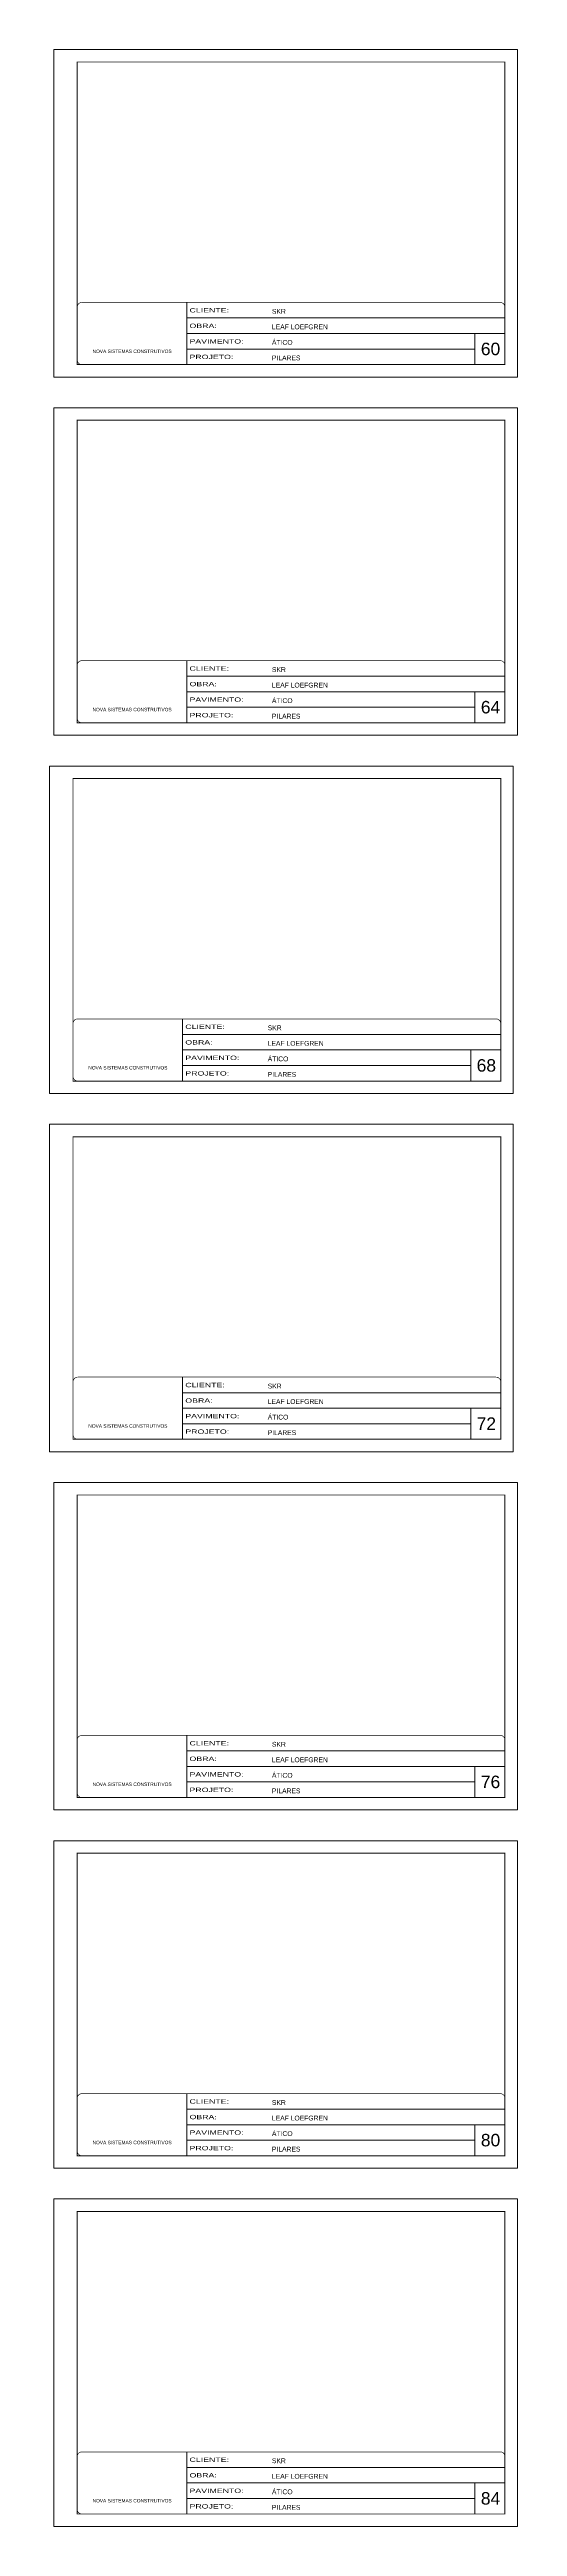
# Model space of a CAD drawing. Extents: x 14400 to 27878, y -21631 to 6985.
# Drawn here: x 19155 to 20653, y -17037 to -9095 of the extents above; entities that cross this region are included whole.
import ezdxf

# ---------------------------------------------------------------- set-up
doc = ezdxf.new("R2010")
doc.units = 0
doc.linetypes.add('CONTINUO', pattern=[0])
doc.linetypes.add('DASHED', pattern=[0.75, 0.5, -0.25])
for name, color, linetype, lineweight in [('CARIMBO', 255, 'Continuous', 9), ('Folhas', 255, 'Continuous', 9), ('SARRAFO DE PRESSAO', 251, 'DASHED', 9)]:
    doc.layers.add(name, color=color, linetype=linetype, lineweight=lineweight)
doc.styles.add('ARIAL', font='arial.ttf')
doc.styles.add('Tecnologia', font='')
doc.styles.get('Tecnologia').set_extended_font_data('Forgotten Futurist')

# ---------------------------------------------------------------- blocks, each defined once
blk = doc.blocks.new('9999999999')
at = {"color": 30, "linetype": 'CONTINUO'}
for p, q in [((98564.6, 34230.2), (98564.6, 34429.4)), ((98564.6, 34379.6), (99584, 34379.6)), ((98564.6, 34329.8), (99488, 34329.8)), ((99584, 34329.8), (99488, 34329.8)), ((99488, 34329.8), (99488, 34230.2)), ((98564.6, 34280), (99488, 34280))]:
    blk.add_line(p, q, dxfattribs=at)
at = {"color": 30, "linetype": 'CONTINUO', "const_width": 2}
blk.add_lwpolyline([(99584, 34230.2), (99584, 34414.4, 0.414214), (99569, 34429.4), (98229, 34429.4, 0.414214), (98214, 34414.4), (98214, 34245.2, 0.414214), (98229, 34230.2), (99584, 34230.2)], format="xyb", dxfattribs=at)
at = {"layer": 'Folhas'}
blk.add_lwpolyline([(98139, 34190.2), (99624, 34190.2), (99624, 35240.2), (98139, 35240.2)], close=True, dxfattribs=at)
at = {"layer": 'Folhas', "color": 30, "const_width": 3}
blk.add_lwpolyline([(98214, 34230.2), (99584, 34230.2), (99584, 35200.2), (98214, 35200.2)], close=True, dxfattribs=at)
at = {"color": 7, "linetype": 'Continuous', "ltscale": 5, "style": 'ARIAL'}
for s, height, p in [('SKR', 15.48, (98837.7, 34393.1)), ('ÁTICO', 15.48, (98837.7, 34293.5)), ('LEAF LOEFGREN', 15.483, (98837.7, 34343.3)), ('NOVA SISTEMAS CONSTRUTIVOS', 11.059, (98263.2, 34267.2)), ('PILARES', 15.48, (98837.7, 34243.7))]:
    blk.add_text(s, height=height, dxfattribs=at).set_placement(p)
at = {"layer": 'Folhas', "color": 7, "style": 'Tecnologia', "width": 1.5}
for s, p in [('CLIENTE:', (98573.7, 34397.2)), ('OBRA:', (98573.7, 34347.3)), ('PAVIMENTO:', (98573.7, 34297.5)), ('PROJETO:', (98573.7, 34247.7))]:
    blk.add_text(s, height=14, dxfattribs=at).set_placement(p)

msp = doc.modelspace()

# ---------------------------------------------------------------- block references
at = {"layer": 'SARRAFO DE PRESSAO', "color": 6, "linetype": 'ByBlock'}
for p in [(-78970.511, -44335.529), (-78970.511, -45484.104), (-78984.011, -46632.68), (-78984.011, -47781.255), (-78970.511, -48929.83), (-78970.511, -50078.405), (-78970.511, -51226.98)]:
    msp.add_blockref('9999999999', p, dxfattribs=at)

# ---------------------------------------------------------------- texts
at = {"layer": 'CARIMBO', "style": 'ARIAL'}
for s, p in [('60', (20536.328, -10075.18)), ('64', (20536.328, -11223.755)), ('68', (20522.828, -12372.331)), ('72', (20522.828, -13520.906)), ('76', (20536.328, -14669.481)), ('80', (20536.328, -15818.056)), ('84', (20536.328, -16966.631))]:
    msp.add_text(s, height=40, dxfattribs=at).set_placement(p)

doc.saveas('drawing.dxf')
